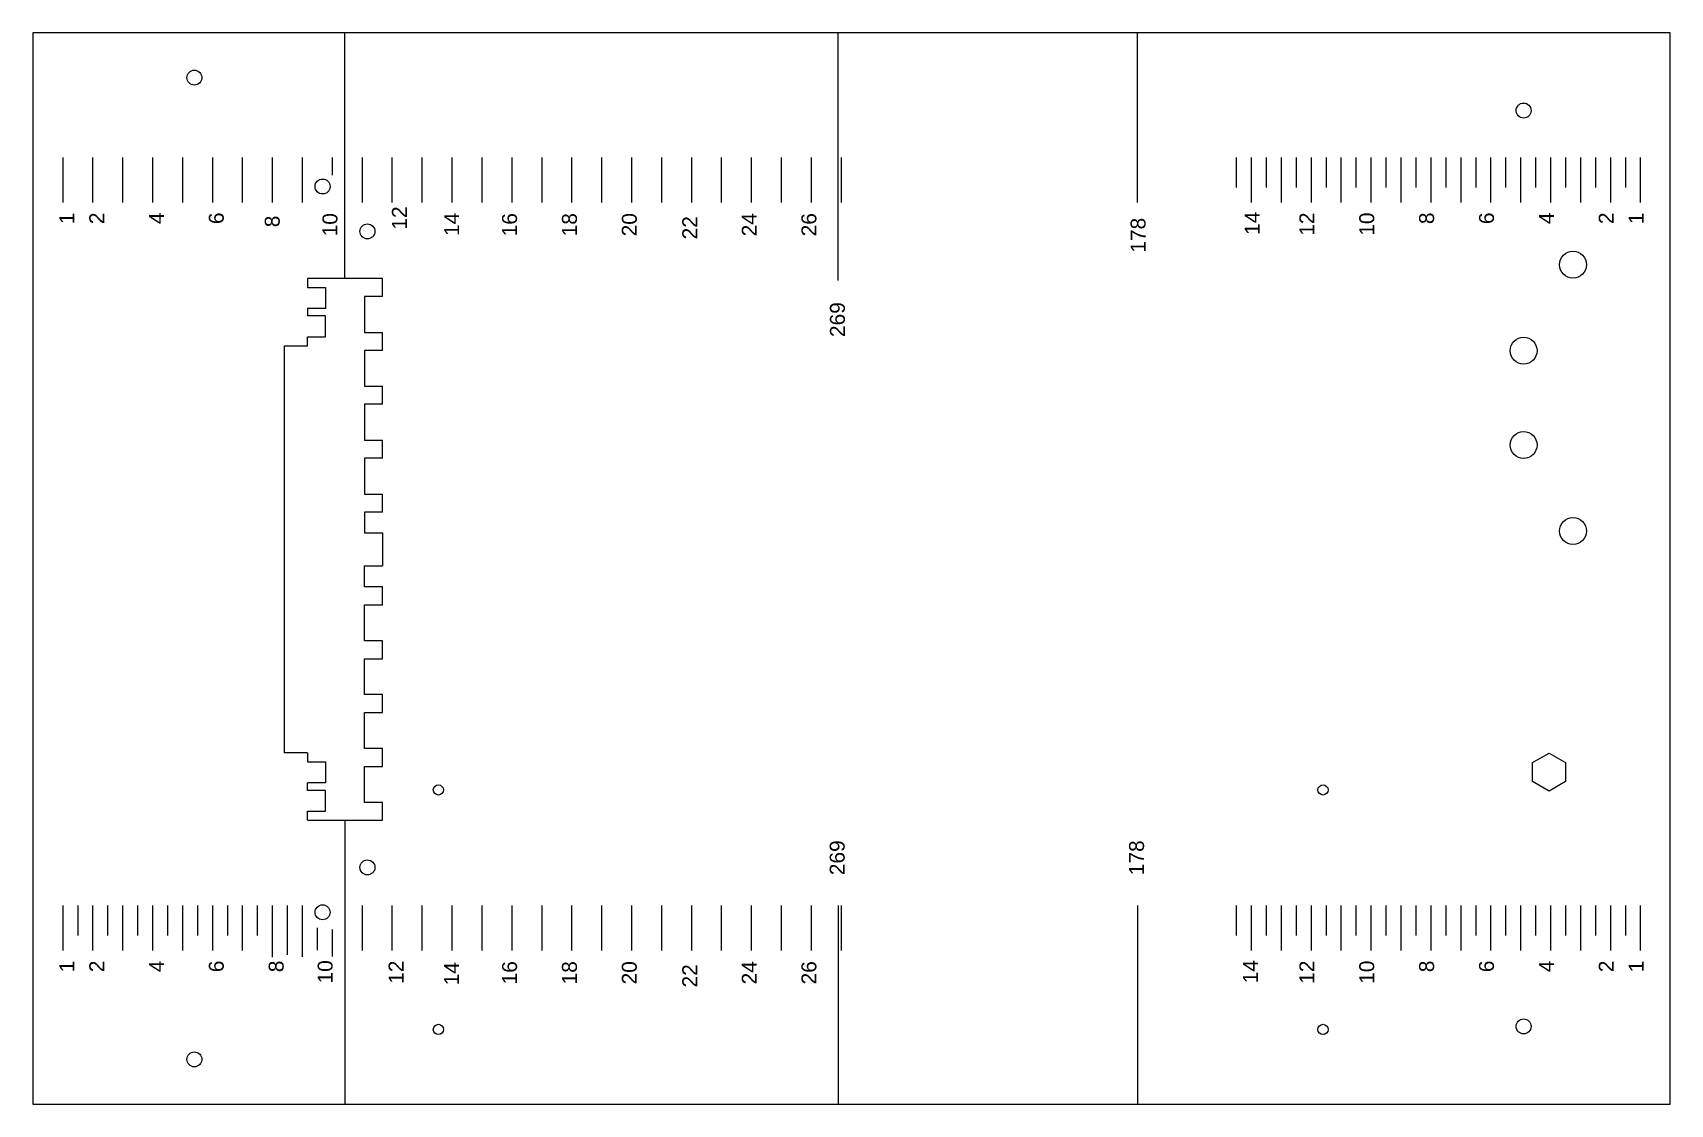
# Model space of a CAD drawing. Header units: millimetres. Extents: x -925 to 3059, y -1469 to 1737.
# Drawn here: x -925 to -378, y 655 to 1013 of the extents above; entities that cross this region are included whole.
import ezdxf

# ---------------------------------------------------------------- set-up
doc = ezdxf.new("R2010")
doc.units = ezdxf.units.MM
doc.styles.get("Standard").update_dxf_attribs({"font": 'arial.ttf'})

msp = doc.modelspace()

# ---------------------------------------------------------------- texts
at = {"color": 2, "char_height": 5, "width": 6.4246, "rotation": 90}
for s, insert, attachment_point in [('1', (-910.62, 953.25), 9), ('2', (-900.62, 953.25), 9), ('4', (-880.62, 953.25), 9), ('6', (-860.62, 953.25), 9), ('8', (-841.94, 952.21), 9), ('10', (-822.66, 953.05), 9), ('12', (-799.53, 955.29), 9), ('14', (-787.07, 953.17), 3), ('16', (-762.66, 953.05), 9), ('18', (-742.66, 953.05), 9), ('20', (-722.66, 953.05), 9), ('24', (-682.66, 953.05), 9), ('26', (-662.66, 953.05), 9), ('14', (-519.63, 953.55), 3), ('12', (-501.39, 953.25), 3), ('10', (-481.39, 953.25), 3), ('8', (-461.39, 953.25), 3), ('6', (-441.39, 953.25), 3), ('4', (-421.39, 953.25), 3), ('2', (-401.39, 953.25), 3), ('1', (-391.39, 953.25), 3), ('22', (-702.53, 952.03), 9), ('178', (-557.78, 951.47), 3), ('269', (-658.21, 923.29), 3), ('269', (-658.29, 743.49), 3), ('178', (-558.29, 743.49), 3), ('1', (-910.62, 703.31), 9), ('2', (-900.62, 703.31), 9), ('4', (-880.62, 703.31), 9), ('6', (-860.62, 703.31), 9), ('8', (-840.62, 703.31), 9), ('10', (-824.26, 703.43), 9), ('12', (-800.62, 703.31), 9), ('14', (-787.09, 702.79), 3), ('16', (-762.66, 703.11), 9), ('18', (-742.66, 703.11), 9), ('20', (-722.66, 703.11), 9), ('22', (-702.53, 702.09), 9), ('24', (-682.66, 703.11), 9), ('26', (-662.66, 703.11), 9), ('14', (-520.24, 703.49), 3), ('12', (-501.39, 703.31), 3), ('10', (-481.39, 703.31), 3), ('8', (-461.39, 703.31), 3), ('6', (-441.39, 703.31), 3), ('4', (-421.39, 703.31), 3), ('2', (-401.39, 703.31), 3), ('1', (-391.39, 703.31), 3)]:
    msp.add_mtext(s, dxfattribs=dict(at, insert=insert, attachment_point=attachment_point))

# ---------------------------------------------------------------- linework, layer by layer
at = {"color": 7, "true_color": 0xffffff}
for p, q in [((-377.5, 1013.31), (-924.5, 1013.31)), ((-924.5, 1013.31), (-924.5, 655.31)), ((-820.2, 931.18), (-820.2, 1013.31)), ((-377.5, 655.31), (-377.5, 1013.31)), ((-820.2, 750.18), (-820.2, 655.31)), ((-924.5, 655.31), (-377.5, 655.31))]:
    msp.add_line(p, q, dxfattribs=at)
at = {"color": 2}
for p, q in [((-655.5, 930.53), (-655.5, 1013.31)), ((-555.5, 956.64), (-555.5, 1013.31)), ((-914.5, 971.64), (-914.5, 956.64)), ((-904.5, 971.64), (-904.5, 956.64)), ((-894.5, 971.64), (-894.5, 956.64)), ((-884.5, 971.64), (-884.5, 956.64)), ((-874.5, 971.64), (-874.5, 956.64)), ((-864.5, 971.64), (-864.5, 956.64)), ((-854.5, 971.64), (-854.5, 956.64)), ((-844.5, 971.64), (-844.5, 956.64)), ((-834.5, 971.64), (-834.5, 956.64)), ((-824.5, 971.64), (-824.5, 965.67)), ((-814.5, 971.64), (-814.5, 956.64)), ((-804.5, 971.64), (-804.5, 956.64)), ((-794.5, 971.64), (-794.5, 956.64)), ((-784.5, 971.64), (-784.5, 956.64)), ((-784.5, 971.64), (-784.5, 956.64)), ((-774.5, 971.64), (-774.5, 956.64)), ((-764.5, 971.64), (-764.5, 956.64)), ((-754.5, 971.64), (-754.5, 956.64)), ((-744.5, 971.64), (-744.5, 956.64)), ((-734.5, 971.64), (-734.5, 956.64)), ((-724.5, 971.64), (-724.5, 956.64)), ((-714.5, 971.64), (-714.5, 956.64)), ((-704.5, 971.64), (-704.5, 956.64)), ((-694.5, 971.64), (-694.5, 956.64)), ((-684.5, 971.64), (-684.5, 956.64)), ((-674.5, 971.64), (-674.5, 956.64)), ((-664.5, 971.64), (-664.5, 956.64)), ((-654.5, 971.64), (-654.5, 956.64)), ((-522.5, 971.64), (-522.5, 961.64)), ((-517.5, 971.64), (-517.5, 956.64)), ((-512.5, 971.64), (-512.5, 961.64)), ((-507.5, 971.64), (-507.5, 956.64)), ((-502.5, 971.64), (-502.5, 961.64)), ((-497.5, 971.64), (-497.5, 956.64)), ((-492.5, 971.64), (-492.5, 961.64)), ((-487.5, 971.64), (-487.5, 956.64)), ((-482.5, 971.64), (-482.5, 961.64)), ((-477.5, 971.64), (-477.5, 956.64)), ((-472.5, 971.64), (-472.5, 961.64)), ((-467.5, 971.64), (-467.5, 956.64)), ((-462.5, 971.64), (-462.5, 961.64)), ((-457.5, 971.64), (-457.5, 956.64)), ((-452.5, 971.64), (-452.5, 961.64)), ((-447.5, 971.64), (-447.5, 956.64)), ((-442.5, 971.64), (-442.5, 961.64)), ((-437.5, 971.64), (-437.5, 956.64)), ((-432.5, 971.64), (-432.5, 961.64)), ((-427.5, 971.64), (-427.5, 956.64)), ((-422.5, 971.64), (-422.5, 961.64)), ((-417.5, 971.64), (-417.5, 956.64)), ((-412.5, 971.64), (-412.5, 961.64)), ((-407.5, 971.64), (-407.5, 956.64)), ((-402.5, 971.64), (-402.5, 961.64)), ((-397.5, 971.64), (-397.5, 956.64)), ((-392.5, 971.64), (-392.5, 961.64)), ((-387.5, 971.64), (-387.5, 956.64)), ((-914.5, 721.7), (-914.5, 706.7)), ((-909.5, 721.7), (-909.5, 711.7)), ((-904.5, 721.7), (-904.5, 706.7)), ((-899.5, 721.7), (-899.5, 711.7)), ((-894.5, 721.7), (-894.5, 706.7)), ((-889.5, 721.7), (-889.5, 711.7)), ((-884.5, 721.7), (-884.5, 706.7)), ((-879.5, 721.7), (-879.5, 711.7)), ((-874.5, 721.7), (-874.5, 706.7)), ((-869.5, 721.7), (-869.5, 711.7)), ((-864.5, 721.7), (-864.5, 706.7)), ((-859.5, 721.7), (-859.5, 711.7)), ((-854.5, 721.7), (-854.5, 706.7)), ((-849.5, 721.7), (-849.5, 711.7)), ((-844.5, 721.7), (-844.5, 704.42)), ((-839.5, 721.7), (-839.5, 705.22)), ((-834.5, 721.7), (-834.5, 704.54)), ((-814.5, 721.7), (-814.5, 706.7)), ((-804.5, 721.7), (-804.5, 706.7)), ((-794.5, 721.7), (-794.5, 706.7)), ((-784.5, 721.7), (-784.5, 706.7)), ((-784.5, 721.7), (-784.5, 706.7)), ((-774.5, 721.7), (-774.5, 706.7)), ((-764.5, 721.7), (-764.5, 706.7)), ((-754.5, 721.7), (-754.5, 706.7)), ((-744.5, 721.7), (-744.5, 706.7)), ((-734.5, 721.7), (-734.5, 706.7)), ((-724.5, 721.7), (-724.5, 706.7)), ((-714.5, 721.7), (-714.5, 706.7)), ((-704.5, 721.7), (-704.5, 706.7)), ((-694.5, 721.7), (-694.5, 706.7)), ((-684.5, 721.7), (-684.5, 706.7)), ((-674.5, 721.7), (-674.5, 706.7)), ((-664.5, 721.7), (-664.5, 706.7)), ((-655.5, 721.7), (-655.5, 655.31)), ((-654.5, 721.7), (-654.5, 706.7)), ((-555.5, 721.7), (-555.5, 655.31)), ((-522.5, 721.7), (-522.5, 711.7)), ((-517.5, 721.7), (-517.5, 706.7)), ((-512.5, 721.7), (-512.5, 711.7)), ((-507.5, 721.7), (-507.5, 706.7)), ((-502.5, 721.7), (-502.5, 711.7)), ((-497.5, 721.7), (-497.5, 706.7)), ((-492.5, 721.7), (-492.5, 711.7)), ((-487.5, 721.7), (-487.5, 706.7)), ((-482.5, 721.7), (-482.5, 711.7)), ((-477.5, 721.7), (-477.5, 706.7)), ((-472.5, 721.7), (-472.5, 711.7)), ((-467.5, 721.7), (-467.5, 706.7)), ((-462.5, 721.7), (-462.5, 711.7)), ((-457.5, 721.7), (-457.5, 706.7)), ((-452.5, 721.7), (-452.5, 711.7)), ((-447.5, 721.7), (-447.5, 706.7)), ((-442.5, 721.7), (-442.5, 711.7)), ((-437.5, 721.7), (-437.5, 706.7)), ((-432.5, 721.7), (-432.5, 711.7)), ((-427.5, 721.7), (-427.5, 706.7)), ((-422.5, 721.7), (-422.5, 711.7)), ((-417.5, 721.7), (-417.5, 706.7)), ((-412.5, 721.7), (-412.5, 711.7)), ((-407.5, 721.7), (-407.5, 706.7)), ((-402.5, 721.7), (-402.5, 711.7)), ((-397.5, 721.7), (-397.5, 706.7)), ((-392.5, 721.7), (-392.5, 711.7)), ((-387.5, 721.7), (-387.5, 706.7)), ((-829.5, 714.22), (-829.5, 706.74)), ((-824.5, 713.7), (-824.5, 704.66))]:
    msp.add_line(p, q, dxfattribs=at)
at = {"color": 6}
for p, q in [((-832.7, 931.18), (-832.7, 928.18)), ((-807.7, 925.18), (-807.7, 931.18)), ((-832.7, 928.18), (-826.7, 928.18)), ((-826.7, 928.18), (-826.7, 921.18)), ((-807.7, 925.18), (-813.7, 925.18)), ((-813.7, 925.18), (-813.7, 913.18)), ((-826.7, 921.18), (-832.7, 921.18)), ((-832.7, 921.18), (-832.7, 918.68)), ((-826.7, 918.68), (-832.7, 918.68)), ((-826.7, 911.68), (-826.7, 918.68)), ((-832.7, 908.68), (-832.7, 911.68)), ((-832.7, 911.68), (-826.7, 911.68)), ((-813.7, 913.18), (-807.7, 913.18)), ((-807.7, 907.18), (-807.7, 913.18)), ((-807.7, 907.18), (-813.7, 907.18)), ((-813.7, 907.18), (-813.7, 895.18)), ((-813.7, 895.18), (-807.7, 895.18)), ((-807.7, 889.18), (-807.7, 895.18)), ((-807.7, 889.18), (-813.7, 889.18)), ((-813.7, 889.18), (-813.7, 877.18)), ((-813.7, 877.18), (-807.7, 877.18)), ((-807.7, 871.18), (-807.7, 877.18)), ((-807.7, 871.18), (-813.7, 871.18)), ((-813.7, 871.18), (-813.7, 859.18)), ((-813.7, 859.18), (-807.7, 859.18)), ((-807.7, 853.18), (-807.7, 859.18)), ((-807.7, 853.18), (-813.7, 853.18)), ((-813.7, 853.18), (-813.7, 846.18)), ((-813.7, 846.18), (-807.7, 846.18)), ((-807.7, 846.18), (-807.7, 835.18)), ((-813.7, 828.18), (-813.7, 835.18)), ((-813.7, 835.18), (-807.7, 835.18)), ((-807.7, 828.18), (-813.7, 828.18)), ((-807.7, 822.18), (-807.7, 828.18)), ((-813.7, 810.18), (-813.7, 822.18)), ((-813.7, 822.18), (-807.7, 822.18)), ((-807.7, 810.18), (-813.7, 810.18)), ((-807.7, 804.18), (-807.7, 810.18)), ((-813.7, 792.18), (-813.7, 804.18)), ((-813.7, 804.18), (-807.7, 804.18)), ((-807.7, 792.18), (-813.7, 792.18)), ((-807.7, 786.18), (-807.7, 792.18)), ((-813.7, 774.18), (-813.7, 786.18)), ((-813.7, 786.18), (-807.7, 786.18)), ((-832.7, 772.68), (-832.7, 769.68)), ((-807.7, 774.18), (-813.7, 774.18)), ((-807.7, 768.18), (-807.7, 774.18)), ((-832.7, 769.68), (-826.7, 769.68)), ((-826.7, 769.68), (-826.7, 762.68)), ((-813.7, 756.18), (-813.7, 768.18)), ((-813.7, 768.18), (-807.7, 768.18)), ((-826.7, 762.68), (-832.7, 762.68)), ((-832.7, 760.18), (-832.7, 762.68)), ((-826.7, 760.18), (-832.7, 760.18)), ((-826.7, 753.18), (-826.7, 760.18)), ((-807.7, 756.18), (-813.7, 756.18)), ((-807.7, 750.18), (-807.7, 756.18)), ((-832.7, 750.18), (-832.7, 753.18)), ((-832.7, 753.18), (-826.7, 753.18))]:
    msp.add_line(p, q, dxfattribs=at)
at = {"color": 3}
for p, q in [((-840.5, 908.68), (-832.7, 908.68)), ((-832.7, 772.68), (-840.5, 772.68))]:
    msp.add_line(p, q, dxfattribs=at)
for points in [[(-807.7, 931.18), (-832.7, 931.18)], [(-840.5, 908.68), (-840.5, 772.68)], [(-832.7, 750.18), (-807.7, 750.18)]]:
    msp.add_lwpolyline(points, dxfattribs=at)
msp.add_lwpolyline([(-418, 759.95), (-423.5, 763.13), (-423.5, 769.48), (-418, 772.66), (-412.5, 769.48), (-412.5, 763.13), (-418, 759.95)])
at = {"color": 7}
for centre in [(-870.5, 998.31), (-426.5, 987.31), (-426.5, 681.31), (-870.5, 670.31)]:
    msp.add_circle(centre, 2.5, dxfattribs=at)
for centre, radius in [((-827.7, 961.93), 2.5), ((-812.7, 946.93), 2.5), ((-410, 935.81), 4.5), ((-426.5, 907.06), 4.5), ((-426.5, 875.56), 4.5), ((-410, 846.81), 4.5), ((-789, 760.31), 1.7), ((-493.5, 760.31), 1.7), ((-812.7, 734.43), 2.5), ((-827.7, 719.43), 2.5), ((-789, 680.31), 1.7), ((-493.5, 680.31), 1.7)]:
    msp.add_circle(centre, radius)

msp.set_redraw_order([(e.dxf.handle, doc.entitydb.next_handle()) for e in msp.query("TEXT MTEXT ATTDEF DIMENSION ARC_DIMENSION")])  # texts and dimensions are drawn at this point

doc.saveas('drawing.dxf')
